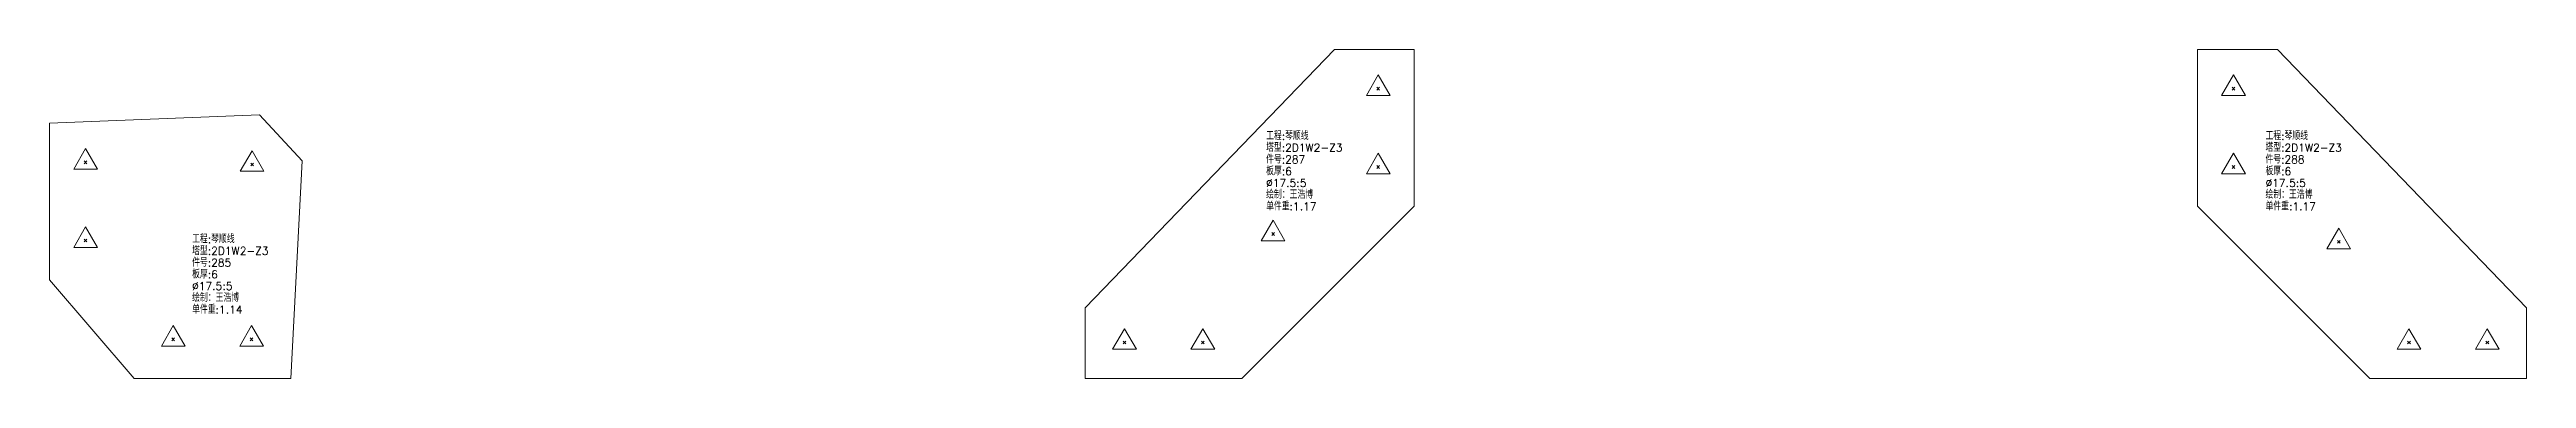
# Model space of a CAD drawing. Extents: x -580 to 8755, y 0 to 14723.
# Drawn here: x 0 to 1581, y 9368 to 9578 of the extents above; entities that cross this region are included whole.
import ezdxf
from ezdxf.enums import TextEntityAlignment as Align

# ---------------------------------------------------------------- set-up
doc = ezdxf.new("R2010")
doc.units = 0
doc.header["$MEASUREMENT"] = 0
doc.layers.add('1', color=7, linetype='CONTINUOUS', lineweight=25)
doc.styles.get("Standard").update_dxf_attribs({"font": 'simplex.shx', "width": 0.7, "height": 3, "bigfont": 'gbhzfs.shx'})

msp = doc.modelspace()

# ---------------------------------------------------------------- texts
at = {"layer": '1', "color": 7, "linetype": 'Continuous', "lineweight": 18}
for s, p in [('工程:琴顺线', (776.63359, 9519.20399)), ('工程:琴顺线', (1414.63359, 9519.20399)), ('件号:287', (776.63359, 9504.20399)), ('板厚:6', (776.63359, 9496.70399)), ('塔型:2D1W2-Z3', (776.63359, 9511.70399)), ('件号:288', (1414.63359, 9504.20399)), ('板厚:6', (1414.63359, 9496.70399)), ('塔型:2D1W2-Z3', (1414.63359, 9511.70399)), ('绘制：王浩博', (776.63359, 9481.70399)), ('%%c17.5:5', (776.63359, 9489.20399)), ('绘制：王浩博', (1414.63359, 9481.70399)), ('%%c17.5:5', (1414.63359, 9489.20399)), ('单件重:1.17', (776.63359, 9474.20399)), ('单件重:1.17', (1414.63359, 9474.20399)), ('工程:琴顺线', (91.01892, 9453.34531)), ('件号:285', (91.01892, 9438.34531)), ('塔型:2D1W2-Z3', (91.01892, 9445.84531)), ('板厚:6', (91.01892, 9430.84531)), ('%%c17.5:5', (91.01892, 9423.34531)), ('绘制：王浩博', (91.01892, 9415.84531)), ('单件重:1.14', (91.01892, 9408.34531))]:
    msp.add_text(s, height=5, dxfattribs=at).set_placement(p, align=Align.BOTTOM_LEFT)

# ---------------------------------------------------------------- linework, layer by layer
at = {"layer": '1', "color": 7, "linetype": 'Continuous', "lineweight": 18}
for p, q in [((820.22933, 9578.3882), (661.22933, 9413.3882)), ((871.22933, 9578.3882), (820.22933, 9578.3882)), ((871.22933, 9478.3882), (871.22933, 9578.3882)), ((1422.22933, 9578.3882), (1371.22933, 9578.3882)), ((1371.22933, 9578.3882), (1371.22933, 9478.3882)), ((1581.22933, 9413.3882), (1422.22933, 9578.3882)), ((134.02447, 9536.67084), (0, 9531.3882)), ((161.22933, 9507.34687), (134.02447, 9536.67084)), ((0, 9531.3882), (0, 9431.3882)), ((154, 9368.3882), (161.22933, 9507.34687)), ((761.22933, 9368.3882), (871.22933, 9478.3882)), ((1371.22933, 9478.3882), (1481.22933, 9368.3882)), ((0, 9431.3882), (54, 9368.3882)), ((661.22933, 9413.3882), (661.22933, 9368.3882)), ((1581.22933, 9368.3882), (1581.22933, 9413.3882)), ((54, 9368.3882), (154, 9368.3882)), ((661.22933, 9368.3882), (761.22933, 9368.3882)), ((1481.22933, 9368.3882), (1581.22933, 9368.3882))]:
    msp.add_line(p, q, dxfattribs=at)
at = {"layer": '1', "color": 7, "linetype": 'Continuous', "lineweight": 13}
for p, q in [((848.22933, 9562.1382), (840.65183, 9549.0132)), ((847.35433, 9552.5132), (849.10433, 9554.2632)), ((849.10433, 9552.5132), (847.35433, 9554.2632)), ((855.80683, 9549.0132), (848.22933, 9562.1382)), ((1394.22933, 9562.1382), (1386.65183, 9549.0132)), ((1393.35433, 9552.5132), (1395.10433, 9554.2632)), ((1395.10433, 9552.5132), (1393.35433, 9554.2632)), ((1401.80683, 9549.0132), (1394.22933, 9562.1382)), ((840.65183, 9549.0132), (855.80683, 9549.0132)), ((1386.65183, 9549.0132), (1401.80683, 9549.0132)), ((23, 9515.1382), (15.4225, 9502.0132)), ((22.125, 9505.5132), (23.875, 9507.2632)), ((23.875, 9505.5132), (22.125, 9507.2632)), ((30.5775, 9502.0132), (23, 9515.1382)), ((129.29941, 9513.75582), (121.72191, 9500.63082)), ((128.42441, 9504.13082), (130.17441, 9505.88082)), ((130.17441, 9504.13082), (128.42441, 9505.88082)), ((136.87691, 9500.63082), (129.29941, 9513.75582)), ((848.22933, 9512.1382), (840.65183, 9499.0132)), ((847.35433, 9502.5132), (849.10433, 9504.2632)), ((849.10433, 9502.5132), (847.35433, 9504.2632)), ((855.80683, 9499.0132), (848.22933, 9512.1382)), ((1394.22933, 9512.1382), (1386.65183, 9499.0132)), ((1393.35433, 9502.5132), (1395.10433, 9504.2632)), ((1395.10433, 9502.5132), (1393.35433, 9504.2632)), ((1401.80683, 9499.0132), (1394.22933, 9512.1382)), ((15.4225, 9502.0132), (30.5775, 9502.0132)), ((121.72191, 9500.63082), (136.87691, 9500.63082)), ((840.65183, 9499.0132), (855.80683, 9499.0132)), ((1386.65183, 9499.0132), (1401.80683, 9499.0132)), ((23, 9465.1382), (15.4225, 9452.0132)), ((22.125, 9455.5132), (23.875, 9457.2632)), ((23.875, 9455.5132), (22.125, 9457.2632)), ((30.5775, 9452.0132), (23, 9465.1382)), ((781.08698, 9469.34612), (773.50948, 9456.22112)), ((773.50948, 9456.22112), (788.66448, 9456.22112)), ((780.21198, 9459.72112), (781.96198, 9461.47112)), ((781.96198, 9459.72112), (780.21198, 9461.47112)), ((788.66448, 9456.22112), (781.08698, 9469.34612)), ((1461.37168, 9464.34612), (1453.79418, 9451.22112)), ((1460.49668, 9454.72112), (1462.24668, 9456.47112)), ((1462.24668, 9454.72112), (1460.49668, 9456.47112)), ((1468.94918, 9451.22112), (1461.37168, 9464.34612)), ((15.4225, 9452.0132), (30.5775, 9452.0132)), ((1453.79418, 9451.22112), (1468.94918, 9451.22112)), ((79, 9402.1382), (71.4225, 9389.0132)), ((78.125, 9392.5132), (79.875, 9394.2632)), ((79.875, 9392.5132), (78.125, 9394.2632)), ((86.5775, 9389.0132), (79, 9402.1382)), ((129, 9402.1382), (121.4225, 9389.0132)), ((128.125, 9392.5132), (129.875, 9394.2632)), ((129.875, 9392.5132), (128.125, 9394.2632)), ((136.5775, 9389.0132), (129, 9402.1382)), ((686.22933, 9400.1382), (678.65183, 9387.0132)), ((693.80683, 9387.0132), (686.22933, 9400.1382)), ((736.22933, 9400.1382), (728.65183, 9387.0132)), ((743.80683, 9387.0132), (736.22933, 9400.1382)), ((1506.22933, 9400.1382), (1498.65183, 9387.0132)), ((1513.80683, 9387.0132), (1506.22933, 9400.1382)), ((1556.22933, 9400.1382), (1548.65183, 9387.0132)), ((1563.80683, 9387.0132), (1556.22933, 9400.1382)), ((71.4225, 9389.0132), (86.5775, 9389.0132)), ((121.4225, 9389.0132), (136.5775, 9389.0132)), ((678.65183, 9387.0132), (693.80683, 9387.0132)), ((685.35433, 9390.5132), (687.10433, 9392.2632)), ((687.10433, 9390.5132), (685.35433, 9392.2632)), ((728.65183, 9387.0132), (743.80683, 9387.0132)), ((735.35433, 9390.5132), (737.10433, 9392.2632)), ((737.10433, 9390.5132), (735.35433, 9392.2632)), ((1498.65183, 9387.0132), (1513.80683, 9387.0132)), ((1505.35433, 9390.5132), (1507.10433, 9392.2632)), ((1507.10433, 9390.5132), (1505.35433, 9392.2632)), ((1548.65183, 9387.0132), (1563.80683, 9387.0132)), ((1555.35433, 9390.5132), (1557.10433, 9392.2632)), ((1557.10433, 9390.5132), (1555.35433, 9392.2632))]:
    msp.add_line(p, q, dxfattribs=at)

msp.set_redraw_order([(e.dxf.handle, doc.entitydb.next_handle()) for e in msp.query("TEXT MTEXT ATTDEF DIMENSION ARC_DIMENSION")])  # texts and dimensions are drawn at this point

doc.saveas('drawing.dxf')
